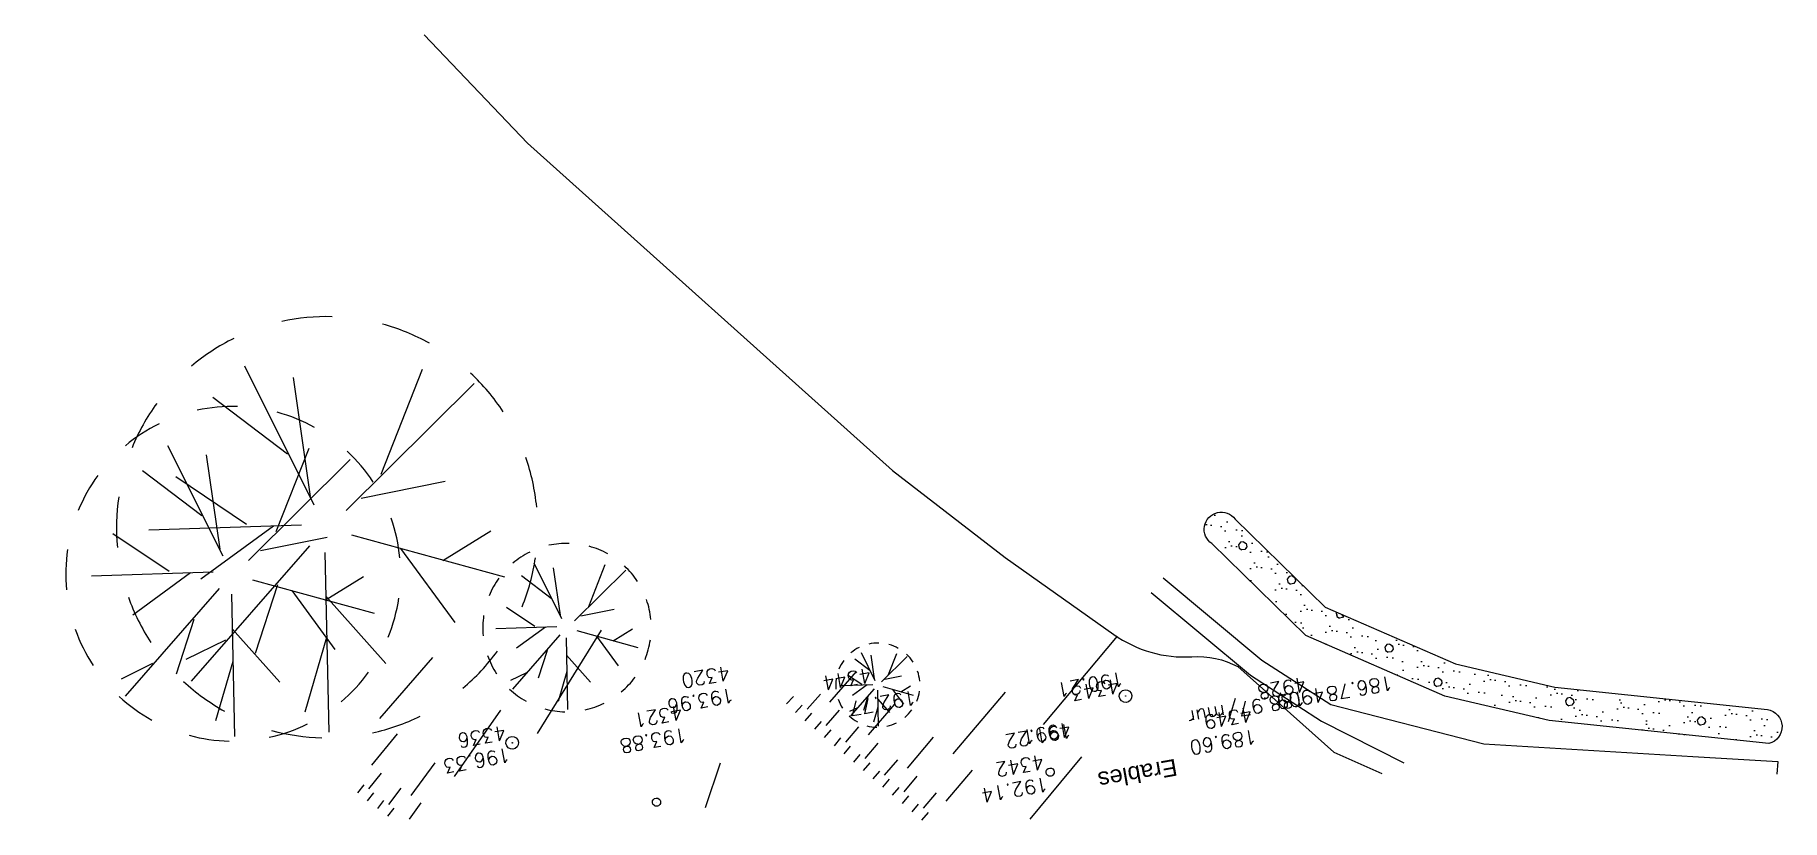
# Model space of a CAD drawing. Header units: centimetres. Extents: x 39595 to 63691, y -25920 to -14518.
# Drawn here: x 53528 to 57677, y -21144 to -19280 of the extents above; entities that cross this region are included whole.
import ezdxf
from ezdxf.enums import TextEntityAlignment as Align
from ezdxf.lldxf.tags import DXFTag

# ---------------------------------------------------------------- set-up
doc = ezdxf.new("R2010")
doc.units = ezdxf.units.CM
doc.header["$LTSCALE"] = 50.8
for name, color, linetype in [('Fond topo - CLO_MUR', 252, 'Continuous'), ('Fond topo - TAL', 252, 'Continuous'), ('Fond topo - TAL_HAC', 252, 'Continuous'), ('Fond topo - VEG', 252, 'Continuous'), ('Fond topo - VEG_TXT_ESSENCE', 252, 'Continuous'), ('Fond topo - Z_500', 252, 'Continuous')]:
    doc.layers.add(name, color=color, linetype=linetype)
for name, color, linetype, plot in [('Fond topo - N', 252, 'Continuous', False), ('Fond topo - NCACHE', 252, 'Continuous', False), ('Fond topo - ZCACHE', 252, 'Continuous', False)]:
    doc.layers.add(name, color=color, linetype=linetype, plot=plot)
doc.layers.add('Fond topo - P', color=252, linetype='Continuous', lineweight=25)
doc.styles.add('2000_ARIAL', font='arial.ttf', dxfattribs={"height": 0.4})
doc.styles.add('SIMPLEX', font='simplex_.ttf', dxfattribs={"height": 1.25})
tags = doc.linetypes.add('L8', pattern=[0.225, 0.15, -0.075]).pattern_tags.tags
tags[6:7] = [DXFTag(74, 4), DXFTag(75, 0), DXFTag(340, '0'), DXFTag(46, 0.0), DXFTag(50, 0.0), DXFTag(44, 0.0), DXFTag(45, 0.0)]
tags[4:5] = [DXFTag(74, 4), DXFTag(75, 0), DXFTag(340, '0'), DXFTag(46, 0.0), DXFTag(50, 0.0), DXFTag(44, 0.0), DXFTag(45, 0.0)]

msp = doc.modelspace()

# ---------------------------------------------------------------- texts
at = {"layer": 'Fond topo - VEG_TXT_ESSENCE', "style": '2000_ARIAL'}
msp.add_text('Erables', height=40, rotation=190.0656, dxfattribs=at).set_placement((56236.6, -20998.7))

# ---------------------------------------------------------------- blocks, each defined once
blk = doc.blocks.new('PTOPO')
at = {"layer": 'Fond topo - NCACHE', "style": 'SIMPLEX'}
blk.add_attdef('MAT', text='', height=0.34, dxfattribs=at).set_placement((0.1, -0.1), align=Align.TOP_LEFT)
at = {"layer": 'Fond topo - ZCACHE', "style": 'SIMPLEX'}
blk.add_attdef('ALT', (0.1, 0.1), '', height=0.34, dxfattribs=at)
blk = doc.blocks.new('VEG14')
at = {"ltscale": 2, "flags": 128}
for points in [[(0.5, 0, -1), (-0.5, 0, -1)], [(0.016, 0, -1), (-0.016, 0, -1)]]:
    blk.add_lwpolyline(points, format="xyb", close=True, dxfattribs=at)
blk = doc.blocks.new('VEG12')
at = {"ltscale": 2}
for p, q in [((0.0182, 0.0574), (0.1004, 0.4729)), ((0.0575, 0.2534), (0.1455, 0.4147)), ((0.0379, 0.1585), (-0.0659, 0.3441)), ((-0.1588, 0.086), (-0.246, 0.2846)), ((0.0498, 0.0338), (0.3916, 0.2859)), ((0.1439, 0.1075), (0.23, 0.254)), ((0.2917, 0.2086), (0.3924, 0.2333)), ((-0.0523, 0.0298), (-0.3836, 0.2046)), ((-0.25, 0.1351), (-0.3756, 0.0911)), ((0.1229, -0.0299), (0.3172, 0.0554)), ((-0.0527, -0.0292), (-0.4124, -0.2566)), ((0.0576, -0.0177), (0.4119, -0.0841)), ((-0.0936, -0.0498), (-0.2956, -0.0465)), ((0.0226, -0.0796), (0.0016, -0.3618)), ((0.0183, -0.0574), (0.1076, -0.4128)), ((0.1841, -0.0476), (0.3231, -0.1928)), ((-0.1518, -0.0948), (-0.3, -0.3159)), ((0.0537, -0.1885), (0.1973, -0.3567))]:
    blk.add_line(p, q, dxfattribs=at)
for start, end in [(90, 103.8462), (62.3077, 76.1538), (117.6923, 131.5385), (34.6154, 48.4615), (145.3846, 159.2308), (6.9231, 20.7692), (173.0769, 186.9231), (339.2308, 353.0769), (200.7692, 214.6154), (311.5385, 325.3846), (228.4615, 242.3077), (283.8462, 297.6923), (256.1538, 270)]:
    blk.add_arc((0, 0), 0.497, start, end, dxfattribs=at)

# ---------------------------------------------------------------- hatches: boundary and pattern name
at = {"layer": 'Fond topo - VEG'}
h = msp.add_hatch(dxfattribs=at)
h.set_pattern_fill('TP146*125', color=256, scale=20, angle=-10.7236, style=0, pattern_type=2)
h.set_pattern_definition([(190.0656, (62527.37, -9239.27), (-80.9832, -115.9384), [7.6537, -192.3463]), (190.0656, (62530.6, -9257.46), (-80.9832, -115.9384), [7.6537, -192.3463]), (235.0656, (62519.83, -9240.6), (34.9552, -196.9216), [7.6537, -133.7677]), (235.0656, (62534.98, -9251.19), (34.9552, -196.9216), [7.6537, -133.7677]), (325.0656, (62527.37, -9239.28), (196.9216, 34.9552), [7.6537, -133.7677]), (325.0656, (62516.79, -9254.42), (196.9216, 34.9552), [7.6537, -133.7677]), (280.0656, (62515.45, -9246.88), (115.9384, -80.9832), [7.6537, -192.3463]), (280.0656, (62533.65, -9243.65), (115.9384, -80.9832), [7.6537, -192.3463]), (190.0656, (62579.554, -9225.02), (-38.74385, -67.8153), [0, -100]), (190.0656, (62589.4, -9235.214), (-38.74385, -67.8153), [0, -100]), (190.0656, (62593.886, -9214.014), (-38.74385, -67.8153), [0, -100]), (190.0656, (62569.6, -9184.49), (-38.74385, -67.8153), [0, -100]), (190.0656, (62556.21, -9182.883), (-38.74385, -67.8153), [0, -100]), (190.0656, (62539.09, -9210.306), (-38.74385, -67.8153), [0, -100]), (190.0656, (62544.87, -9220.23), (-38.74385, -67.8153), [0, -100]), (190.0656, (62529.955, -9224.39), (-38.74385, -67.8153), [0, -100]), (190.0656, (62556.05, -9221.956), (-38.74385, -67.8153), [0, -100]), (190.0656, (62551.045, -9200.23), (-44.6515, -68.86395), [0, -110])])
h.paths.add_polyline_path([(56323.3, -20487.8), (56323.3, -20487.8), (56319.6, -20485.1), (56316.2, -20482), (56313.3, -20478.5), (56310.7, -20474.7), (56308.6, -20470.7), (56306.9, -20466.4), (56305.7, -20462), (56305.1, -20457.5), (56304.9, -20452.9), (56305.3, -20448.3), (56306.2, -20443.8), (56307.5, -20439.5), (56309.4, -20435.3), (56311.7, -20431.3), (56314.5, -20427.7), (56317.6, -20424.3), (56321.1, -20421.4), (56324.9, -20418.8), (56329, -20416.7), (56333.3, -20415.1), (56337.7, -20414), (56342.2, -20413.3), (56346.8, -20413.2), (56351.4, -20413.6), (56355.8, -20414.5), (56360.2, -20415.9), (56364.4, -20417.8), (56368.3, -20420.2), (56371.9, -20423), (56375.2, -20426.1), (56378.2, -20429.6), (56378.2, -20429.6), (56592, -20638.7), (56902.1, -20773.6), (57137.8, -20829.2), (57642.6, -20882), (57642.6, -20882), (57645.4, -20882.5), (57648.1, -20883.2), (57650.8, -20884.1), (57653.4, -20885.2), (57655.9, -20886.5), (57658.4, -20887.9), (57660.7, -20889.5), (57662.9, -20891.3), (57665, -20893.2), (57667, -20895.2), (57668.8, -20897.4), (57670.4, -20899.7), (57671.9, -20902.1), (57673.3, -20904.6), (57674.4, -20907.1), (57675.4, -20909.8), (57676.2, -20912.5), (57676.8, -20915.3), (57677.2, -20918.1), (57677.5, -20920.9), (57677.5, -20923.7), (57677.3, -20926.5), (57677, -20929.3), (57676.4, -20932.1), (57675.7, -20934.8), (57674.8, -20937.5), (57673.7, -20940.1), (57672.4, -20942.6), (57670.9, -20945.1), (57669.3, -20947.4), (57667.6, -20949.6), (57665.7, -20951.7), (57663.6, -20953.6), (57661.4, -20955.4), (57659.1, -20957.1), (57656.7, -20958.6), (57654.2, -20959.9), (57651.7, -20961), (57649, -20962), (57646.3, -20962.8), (57124.4, -20908.2), (56876.7, -20849.8), (56546.5, -20706.2)])

# ---------------------------------------------------------------- linework, layer by layer
at = {"layer": 'Fond topo - CLO_MUR', "ltscale": 2, "flags": 128}
msp.add_lwpolyline([(56207.4, -20569), (56441.8, -20764.3), (56606, -20870.2), (56968.9, -20963.2), (57465.5, -20993.2), (57667.1, -21005.4), (57665.3, -21035.4)], dxfattribs=at)
at = {"layer": 'Fond topo - CLO_MUR', "linetype": 'L8', "ltscale": 2, "flags": 128}
msp.add_lwpolyline([(56178.6, -20603.6), (56415.1, -20800.6), (56583.5, -20909.3), (56779.5, -21008.7)], dxfattribs=at)
at = {"layer": 'Fond topo - TAL', "linetype": 'L8', "ltscale": 2, "flags": 128}
msp.add_lwpolyline([(54452, -19279.9), (54697.3, -19536.8), (55564.5, -20313.9), (55832.3, -20520.7), (56090.4, -20703.7, 0.171233), (56275.5, -20756.5, -0.137286), (56385.1, -20780), (56613.2, -20983.4), (56727.2, -21034.2)], format="xyb", dxfattribs=at)
at = {"layer": 'Fond topo - TAL_HAC', "ltscale": 2}
for p, q in [((54721.5, -20938.6), (54873.4, -20693.6)), ((55923.3, -20917.5), (56099.1, -20707.9)), ((54346.7, -20903.1), (54472.5, -20758.1)), ((55415.8, -20864.3), (55478.7, -20791.8)), ((55312.6, -20868), (55329.5, -20850.9)), ((55334.1, -20889.3), (55350.3, -20871.6)), ((55361.5, -20881.1), (55393.3, -20845.2)), ((55507.6, -20942.4), (55569.8, -20869.2)), ((55708.3, -20987), (55832.7, -20840.7)), ((54524.2, -21041), (54634.2, -20883.6)), ((55357.1, -20908.9), (55372.7, -20890.6)), ((55380.2, -20928.6), (55395.8, -20910.3)), ((55407.3, -20920.1), (55438.4, -20883.5)), ((54328.2, -21014.1), (54389.1, -20939.9)), ((55403.3, -20948.2), (55418.8, -20929.9)), ((55426.4, -20967.8), (55441.9, -20949.5)), ((55453.5, -20959.3), (55484.6, -20922.7)), ((55600, -21020.9), (55662.2, -20947.7)), ((55449.5, -20987.4), (55465, -20969.1)), ((55472.6, -21007), (55488.1, -20988.8)), ((55499.6, -20998.6), (55530.7, -20962)), ((55891.5, -21142.3), (56013.9, -20994.4)), ((54321, -21070.3), (54351, -21032.8)), ((54421.1, -21086.1), (54477.9, -21008.7)), ((55120.3, -21114.3), (55155.7, -21008.8)), ((55495.6, -21026.7), (55511.2, -21008.4)), ((55518.7, -21046.3), (55534.3, -21028)), ((55545.8, -21037.8), (55576.9, -21001.2)), ((55692.3, -21099.3), (55754.5, -21026.2)), ((54294.2, -21079.6), (54309.3, -21060.9)), ((54317.9, -21098.5), (54332.8, -21079.7)), ((54368.5, -21107.1), (54397.4, -21068.8)), ((55541.8, -21065.9), (55557.3, -21047.6)), ((55564.9, -21085.5), (55580.4, -21067.2)), ((55592, -21077.1), (55623.1, -21040.5)), ((55638.1, -21116.3), (55669.2, -21079.7)), ((54342, -21117.1), (54356.5, -21098.1)), ((54366.2, -21135.4), (54380.5, -21116.1)), ((54416.9, -21142.6), (54444.8, -21103.5)), ((55588, -21105.1), (55603.5, -21086.9)), ((55611.1, -21124.8), (55626.6, -21106.5)), ((55634.1, -21144.4), (55649.7, -21126.1))]:
    msp.add_line(p, q, dxfattribs=at)
at = {"layer": 'Fond topo - VEG', "linetype": 'L8', "ltscale": 2, "flags": 128}
msp.add_lwpolyline([(56323.3, -20487.8, -1.193771), (56378.2, -20429.6), (56592, -20638.7), (56902.1, -20773.6), (57137.8, -20829.2), (57642.6, -20882, -0.816846), (57646.3, -20962.8), (57124.4, -20908.2), (56876.7, -20849.8), (56546.5, -20706.2)], format="xyb", close=True, dxfattribs=at)

# ---------------------------------------------------------------- block references
at = {"layer": 'Fond topo - P', "ltscale": 2}
ref = msp.add_blockref('PTOPO', (55192.9, -20819.3), dxfattribs=dict(at, xscale=99.99999999999994, yscale=99.99999999999994, zscale=99.99999999999994, rotation=190.0656205306617))
ref.add_attrib('MAT', '4320', dxfattribs={"layer": 'Fond topo - N', "color": 0, "ltscale": 2, "height": 34, "rotation": 190.0656, "style": 'SIMPLEX'}).set_placement((55181.3, -20811.2), align=Align.TOP_LEFT)
ref.add_attrib('ALT', '193.96', (55184.8, -20830.9), dxfattribs={"layer": 'Fond topo - Z_500', "color": 0, "ltscale": 2, "height": 34, "rotation": 190.0656, "style": 'SIMPLEX'})
ref = msp.add_blockref('PTOPO', (55528.7, -20824.5), dxfattribs=dict(at, xscale=99.99999999999994, yscale=99.99999999999994, zscale=99.99999999999994, rotation=190.0656205306617))
ref.add_attrib('MAT', '4344', dxfattribs={"layer": 'Fond topo - N', "color": 0, "ltscale": 2, "height": 34, "rotation": 190.0656, "style": 'SIMPLEX'}).set_placement((55517.1, -20816.4), align=Align.TOP_LEFT)
ref.add_attrib('ALT', '192.77', (55617.4, -20836.2), dxfattribs={"layer": 'Fond topo - Z_500', "color": 0, "ltscale": 2, "height": 34, "rotation": 190.0656, "style": 'SIMPLEX'})
ref = msp.add_blockref('PTOPO', (56118.2, -20850), dxfattribs=dict(at, xscale=99.99999999999994, yscale=99.99999999999994, zscale=99.99999999999994, rotation=190.0656205306617))
ref.add_attrib('MAT', '4343', dxfattribs={"layer": 'Fond topo - N', "color": 0, "ltscale": 2, "height": 34, "rotation": 190.0656, "style": 'SIMPLEX'}).set_placement((56106.6, -20841.9), align=Align.TOP_LEFT)
ref.add_attrib('ALT', '190.21', (56111, -20792.1), dxfattribs={"layer": 'Fond topo - Z_500', "color": 0, "ltscale": 2, "height": 34, "rotation": 190.0656, "style": 'SIMPLEX'})
ref = msp.add_blockref('PTOPO', (56561.8, -20846), dxfattribs=dict(at, xscale=99.99999999999999, yscale=99.99999999999999, zscale=99.99999999999999, rotation=190.0656205306616))
ref.add_attrib('MAT', '4928', dxfattribs={"layer": 'Fond topo - N', "color": 0, "ltscale": 2, "height": 34, "rotation": 190.0656, "style": 'SIMPLEX'}).set_placement((56550.2, -20837.9), align=Align.TOP_LEFT)
ref.add_attrib('ALT', '188.97/mur', (56542.1, -20837.2), dxfattribs={"layer": 'Fond topo - Z_500', "color": 0, "ltscale": 2, "height": 34, "rotation": 190.0656, "style": 'SIMPLEX'})
ref = msp.add_blockref('PTOPO', (56606, -20870.2), dxfattribs=dict(at, xscale=99.99999999999994, yscale=99.99999999999994, zscale=99.99999999999994, rotation=190.0656205306617))
ref.add_attrib('MAT', '4909', dxfattribs={"layer": 'Fond topo - N', "color": 0, "ltscale": 2, "height": 34, "rotation": 190.0656, "style": 'SIMPLEX'}).set_placement((56594.4, -20862.1), align=Align.TOP_LEFT)
ref.add_attrib('ALT', '186.78', (56750, -20801.1), dxfattribs={"layer": 'Fond topo - Z_500', "color": 0, "ltscale": 2, "height": 34, "rotation": 190.0656, "style": 'SIMPLEX'})
ref = msp.add_blockref('PTOPO', (55080.7, -20913), dxfattribs=dict(at, xscale=99.99999999999994, yscale=99.99999999999994, zscale=99.99999999999994, rotation=190.0656205306617))
ref.add_attrib('MAT', '4321', dxfattribs={"layer": 'Fond topo - N', "color": 0, "ltscale": 2, "height": 34, "rotation": 190.0656, "style": 'SIMPLEX'}).set_placement((55069.1, -20904.9), align=Align.TOP_LEFT)
ref.add_attrib('ALT', '193.88', (55072.6, -20924.6), dxfattribs={"layer": 'Fond topo - Z_500', "color": 0, "ltscale": 2, "height": 34, "rotation": 190.0656, "style": 'SIMPLEX'})
ref = msp.add_blockref('PTOPO', (56003.5, -20953.1), dxfattribs=dict(at, xscale=99.99999999999994, yscale=99.99999999999994, zscale=99.99999999999994, rotation=190.0656205306617))
ref.add_attrib('MAT', '4991', dxfattribs={"layer": 'Fond topo - N', "color": 0, "ltscale": 2, "height": 34, "rotation": 190.0656, "style": 'SIMPLEX'}).set_placement((55991.9, -20945), align=Align.TOP_LEFT)
ref.add_attrib('ALT', '191.22', (55987.5, -20914.6), dxfattribs={"layer": 'Fond topo - Z_500', "color": 0, "ltscale": 2, "height": 34, "rotation": 190.0656, "style": 'SIMPLEX'})
ref = msp.add_blockref('PTOPO', (56433.7, -20917.2), dxfattribs=dict(at, xscale=99.99999999999994, yscale=99.99999999999994, zscale=99.99999999999994, rotation=190.0656205306617))
ref.add_attrib('MAT', '4349', dxfattribs={"layer": 'Fond topo - N', "color": 0, "ltscale": 2, "height": 34, "rotation": 190.0656, "style": 'SIMPLEX'}).set_placement((56422.1, -20909.1), align=Align.TOP_LEFT)
ref.add_attrib('ALT', '189.60', (56425.6, -20928.8), dxfattribs={"layer": 'Fond topo - Z_500', "color": 0, "ltscale": 2, "height": 34, "rotation": 190.0656, "style": 'SIMPLEX'})
ref = msp.add_blockref('PTOPO', (54661.4, -20961), dxfattribs=dict(at, xscale=99.99999999999994, yscale=99.99999999999994, zscale=99.99999999999994, rotation=190.0656205306617))
ref.add_attrib('MAT', '4336', dxfattribs={"layer": 'Fond topo - N', "color": 0, "ltscale": 2, "height": 34, "rotation": 190.0656, "style": 'SIMPLEX'}).set_placement((54649.8, -20952.9), align=Align.TOP_LEFT)
ref.add_attrib('ALT', '196.33', (54653.3, -20972.6), dxfattribs={"layer": 'Fond topo - Z_500', "color": 0, "ltscale": 2, "height": 34, "rotation": 190.0656, "style": 'SIMPLEX'})
ref = msp.add_blockref('PTOPO', (55939.2, -21030.5), dxfattribs=dict(at, xscale=99.99999999999994, yscale=99.99999999999994, zscale=99.99999999999994, rotation=190.0656205306617))
ref.add_attrib('MAT', '4342', dxfattribs={"layer": 'Fond topo - N', "color": 0, "ltscale": 2, "height": 34, "rotation": 190.0656, "style": 'SIMPLEX'}).set_placement((55927.6, -21022.4), align=Align.TOP_LEFT)
ref.add_attrib('ALT', '192.14', (55931.1, -21042.1), dxfattribs={"layer": 'Fond topo - Z_500', "color": 0, "ltscale": 2, "height": 34, "rotation": 190.0656, "style": 'SIMPLEX'})
at = {"layer": 'Fond topo - VEG', "ltscale": 2, "zscale": 99.99999999999997}
for name, p, xscale, yscale, rotation in [('VEG12', (54221.5, -20449), 1006.399999999999, 1006.399999999999, 192.432705982593), ('VEG12', (53998.6, -20559.6), 799.9999999999998, 799.9999999999998, 192.432705982593), ('VEG12', (54791.4, -20687.3), 402.5599999999998, 402.5599999999998, 192.432705982593), ('VEG12', (55529.7, -20824), 201.2799999999999, 201.2799999999999, 192.432705982593), ('VEG14', (56118.2, -20850), 30, 30, 207.8417380991697), ('VEG14', (54661.4, -20961), 30, 30, 207.8417380991697), ('VEG14', (55939, -21030.6), 19.38, 19.38, 207.8417380991697), ('VEG14', (55004, -21102), 19.38, 19.38, 207.8417380991697)]:
    msp.add_blockref(name, p, dxfattribs=dict(at, xscale=xscale, yscale=yscale, rotation=rotation))

msp.set_redraw_order([(e.dxf.handle, doc.entitydb.next_handle()) for e in msp.query("TEXT MTEXT ATTDEF DIMENSION ARC_DIMENSION")])  # texts and dimensions are drawn at this point

doc.saveas('drawing.dxf')
